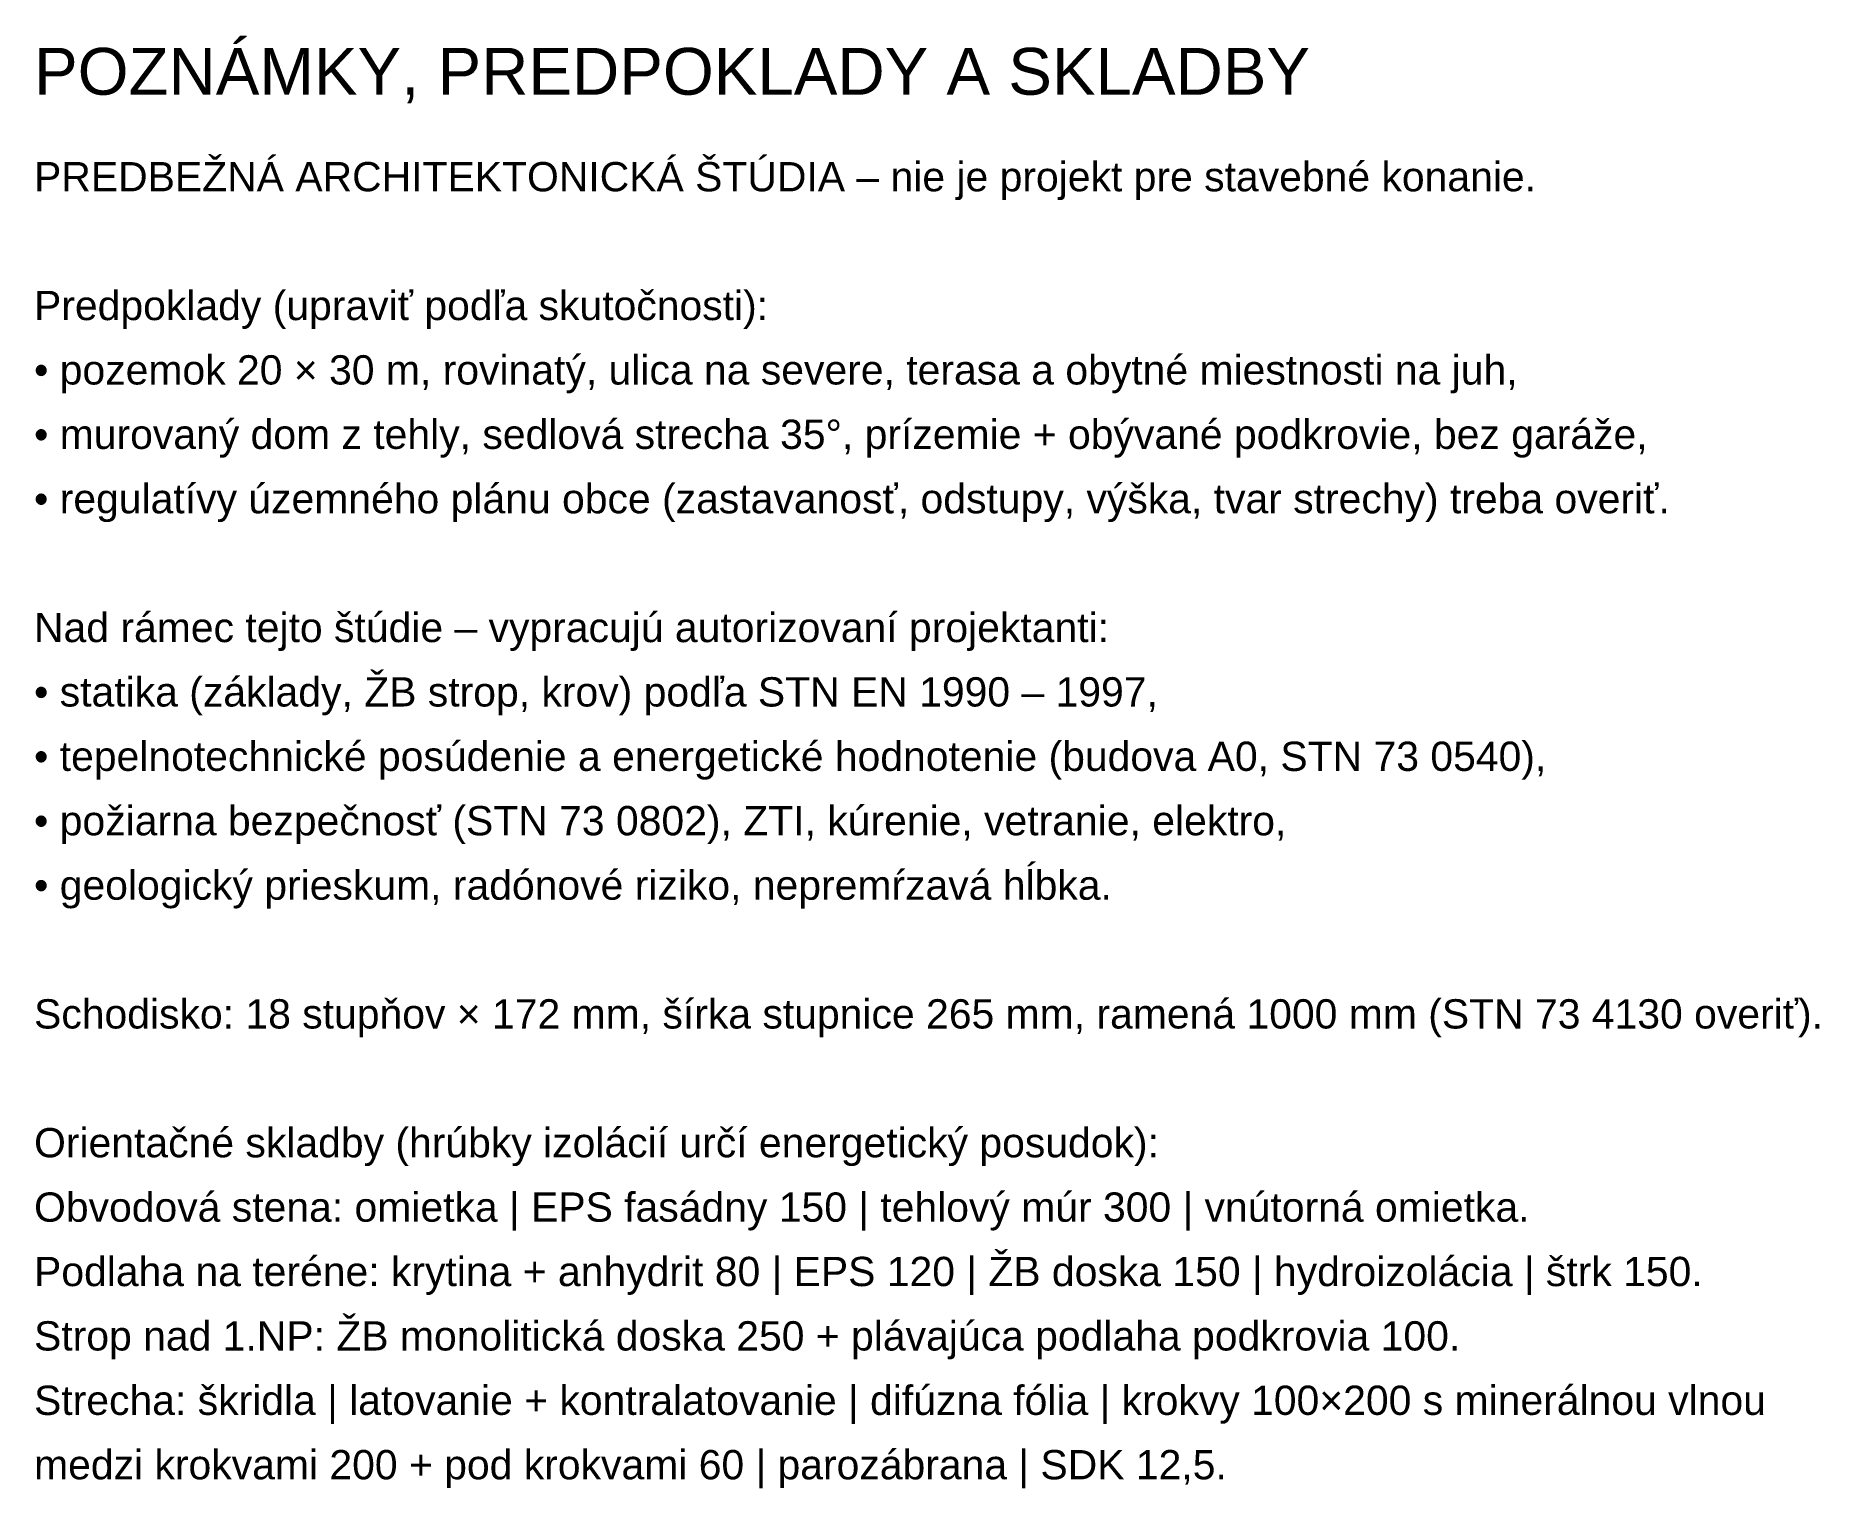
# Model space of a CAD drawing. Header units: millimetres. Extents: x -3000 to 123500, y -27552 to 52684.
# Drawn here: x 14 to 15248, y -20102 to -7696 of the extents above; entities that cross this region are included whole.
import ezdxf
from ezdxf.enums import TextEntityAlignment as Align

# ---------------------------------------------------------------- set-up
doc = ezdxf.new("R2010")
doc.units = ezdxf.units.MM
doc.layers.add('TEXT', color=7, linetype='Continuous', lineweight=25)
doc.styles.add('DOM', font='arial.ttf')

msp = doc.modelspace()

# ---------------------------------------------------------------- texts
at = {"layer": 'TEXT', "style": 'DOM'}
for s, height, p in [('POZNÁMKY, PREDPOKLADY A SKLADBY', 400, (0, -8000)), ('PREDBEŽNÁ ARCHITEKTONICKÁ ŠTÚDIA – nie je projekt pre stavebné konanie.', 250, (0, -8900)), ('Predpoklady (upraviť podľa skutočnosti):', 250, (0, -10000)), ('• pozemok 20 × 30 m, rovinatý, ulica na severe, terasa a obytné miestnosti na juh,', 250, (0, -10550)), ('• murovaný dom z tehly, sedlová strecha 35°, prízemie + obývané podkrovie, bez garáže,', 250, (0, -11100)), ('• regulatívy územného plánu obce (zastavanosť, odstupy, výška, tvar strechy) treba overiť.', 250, (0, -11650)), ('Nad rámec tejto štúdie – vypracujú autorizovaní projektanti:', 250, (0, -12750)), ('• statika (základy, ŽB strop, krov) podľa STN EN 1990 – 1997,', 250, (0, -13300)), ('• tepelnotechnické posúdenie a energetické hodnotenie (budova A0, STN 73 0540),', 250, (0, -13850)), ('• požiarna bezpečnosť (STN 73 0802), ZTI, kúrenie, vetranie, elektro,', 250, (0, -14400)), ('• geologický prieskum, radónové riziko, nepremŕzavá hĺbka.', 250, (0, -14950)), ('Schodisko: 18 stupňov × 172 mm, šírka stupnice 265 mm, ramená 1000 mm (STN 73 4130 overiť).', 250, (0, -16050)), ('Orientačné skladby (hrúbky izolácií určí energetický posudok):', 250, (0, -17150)), ('Obvodová stena: omietka | EPS fasádny 150 | tehlový múr 300 | vnútorná omietka.', 250, (0, -17700)), ('Podlaha na teréne: krytina + anhydrit 80 | EPS 120 | ŽB doska 150 | hydroizolácia | štrk 150.', 250, (0, -18250)), ('Strop nad 1.NP: ŽB monolitická doska 250 + plávajúca podlaha podkrovia 100.', 250, (0, -18800)), ('Strecha: škridla | latovanie + kontralatovanie | difúzna fólia | krokvy 100×200 s minerálnou vlnou', 250, (0, -19350)), ('medzi krokvami 200 + pod krokvami 60 | parozábrana | SDK 12,5.', 250, (0, -19900))]:
    msp.add_text(s, height=height, dxfattribs=at).set_placement(p, align=Align.MIDDLE_LEFT)

doc.saveas('drawing.dxf')
